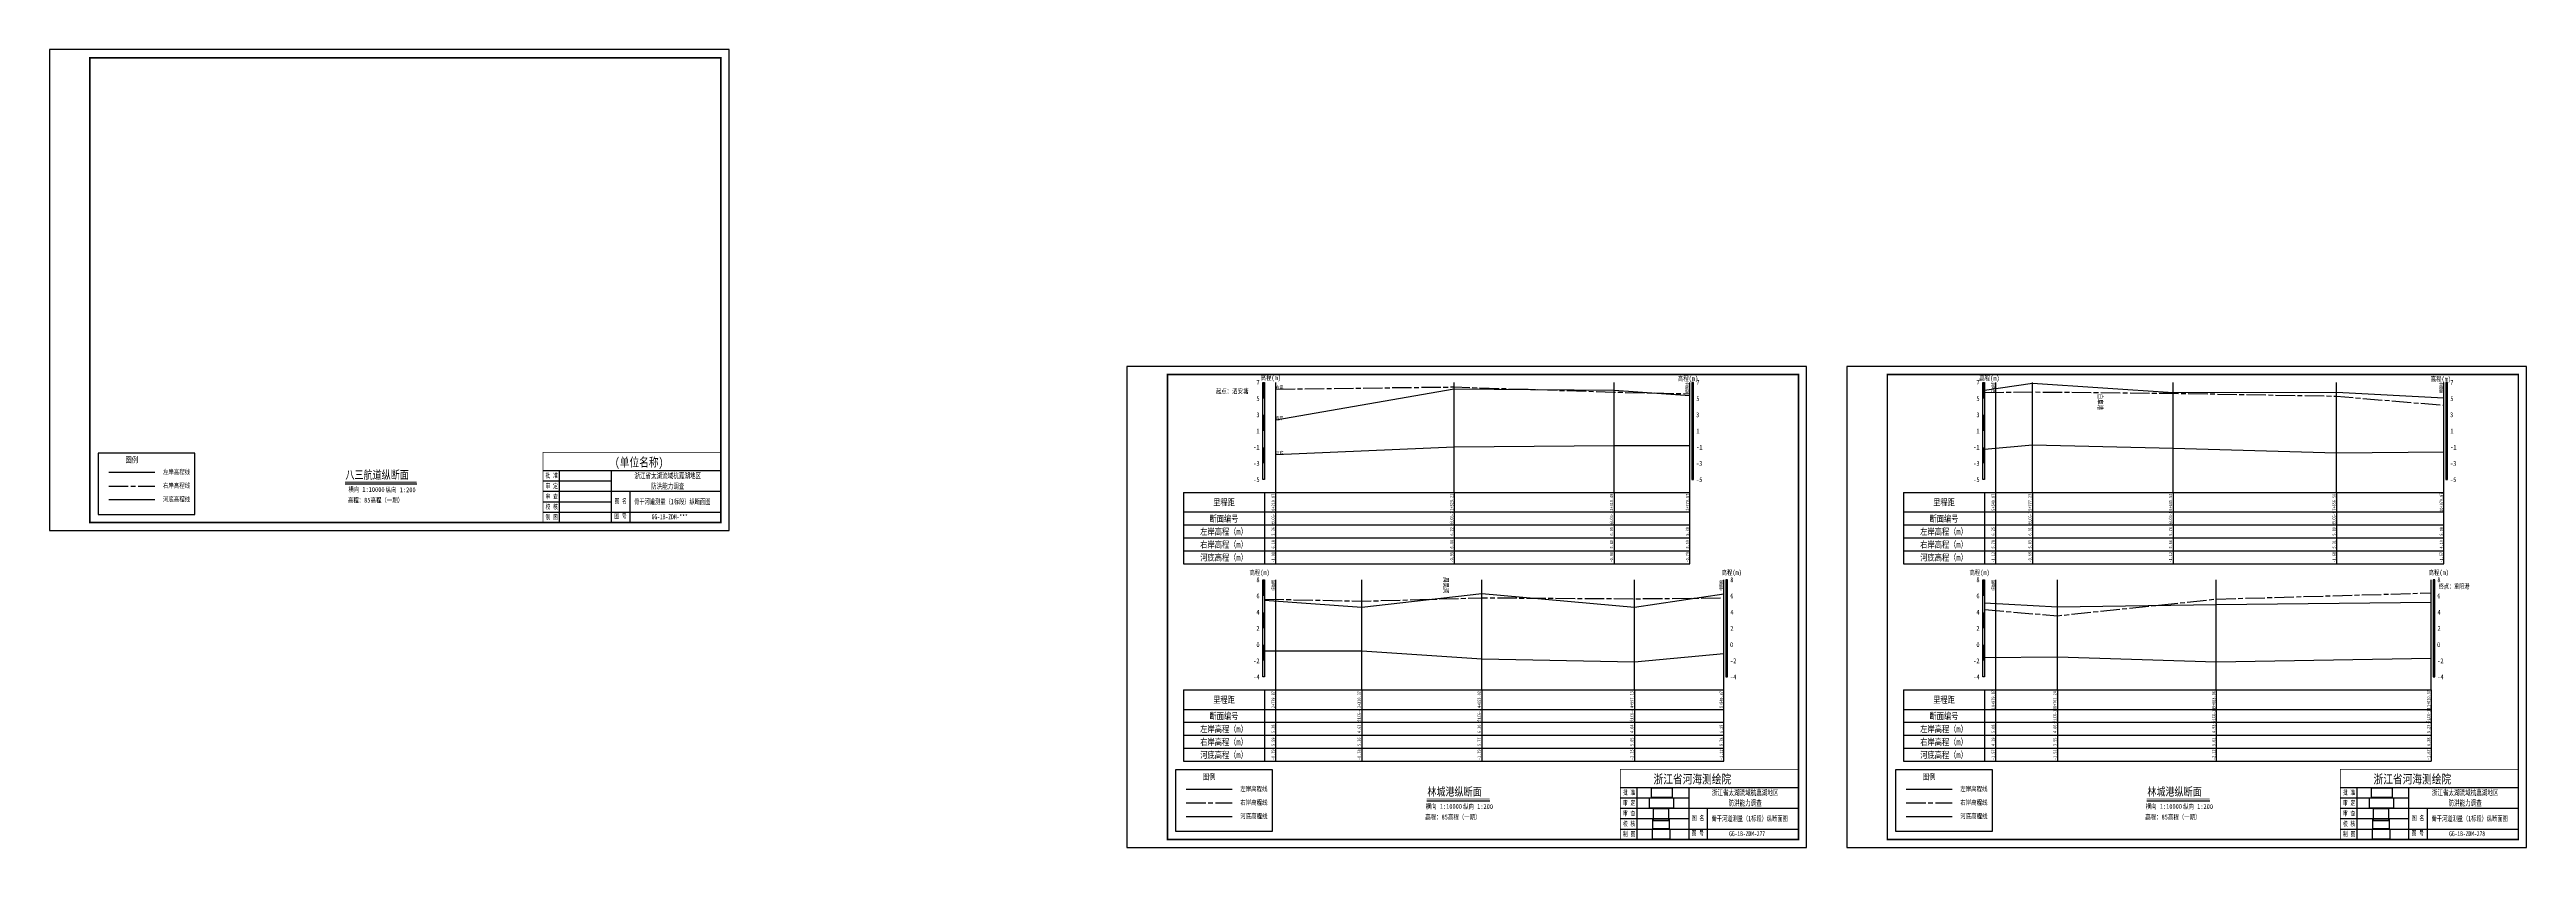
# Model space of a CAD drawing. Extents: x 532727 to 534258, y 3419660 to 3420153.
import ezdxf
from ezdxf.enums import TextEntityAlignment as Align

# ---------------------------------------------------------------- set-up
doc = ezdxf.new("R2010")
doc.units = 0
doc.header["$LTSCALE"] = 0.5
doc.linetypes.add('ACAD_ISO08W100', pattern=[36, 24, -3, 6, -3])
doc.layers.get('0').update_dxf_attribs({"linetype": 'CONTINUOUS'})
for name, color, linetype, lineweight in [('00右岸断面线', 5, 'ACAD_ISO08W100', 30), ('00左岸断面线', 6, 'CONTINUOUS', 30), ('00河底高程', 2, 'CONTINUOUS', 30), ('xxxx', 6, 'CONTINUOUS', 30)]:
    doc.layers.add(name, color=color, linetype=linetype, lineweight=lineweight)
for name, color, linetype in [('tab', 9, 'CONTINUOUS'), ('TEXT', 7, 'CONTINUOUS'), ('zdm1', 2, 'CONTINUOUS'), ('zh', 9, 'CONTINUOUS'), ('图框', 7, 'CONTINUOUS'), ('标注', 7, 'CONTINUOUS'), ('纵断面曲线名称', 7, 'CONTINUOUS'), ('高程标尺', 3, 'CONTINUOUS')]:
    doc.layers.add(name, color=color, linetype=linetype)
doc.styles.add('HZ', font='fangsong_GB2312.ttf', dxfattribs={"width": 0.8})
doc.styles.add('tk2', font='fangsong_GB2312.ttf', dxfattribs={"width": 0.8})
doc.styles.add('交叉标注', font='fangsong_GB2312.ttf', dxfattribs={"width": 0.8})
doc.styles.add('黑体2', font='simhei.ttf', dxfattribs={"width": 0.75, "height": 3})
picture_1 = doc.add_image_def('image1.tif', size_in_pixel=(413, 175))
picture_2 = doc.add_image_def('image2.tif', size_in_pixel=(364, 223))
picture_3 = doc.add_image_def('image3.tif', size_in_pixel=(379, 181))
picture_4 = doc.add_image_def('image4.tif', size_in_pixel=(244, 153))
picture_5 = doc.add_image_def('image5.tif', size_in_pixel=(332, 273))

# ---------------------------------------------------------------- blocks, each defined once
blk = doc.blocks.new('A$C0B9647FD')
at = {"lineweight": 100, "const_width": 0.5}
blk.add_lwpolyline([(0, 43.3), (-110, 43.3), (-110, 0), (0, 0), (0, 43.3)], dxfattribs=at)
at = {"layer": 'TEXT', "color": 0}
for p, q in [((-110, 32.1, 0), (0, 32.1, 0)), ((-99.9, 32.1, 0), (-99.9, 6.4, 0)), ((-67.8, 32.1, 0), (-67.8, 6.4, 0)), ((-110, 25.7, 0), (-67.8, 25.7, 0)), ((-110, 19.3, 0), (-67.8, 19.3, 0)), ((-67.8, 19.3, 0), (0, 19.3, 0)), ((-56.3, 19.3, 0), (-56.3, 0, 0)), ((-110, 12.8, 0), (-67.8, 12.8, 0)), ((-110, 6.4, 0), (0, 6.4, 0)), ((-99.9, 6.4, 0), (-99.9, 0, 0)), ((-67.8, 6.4, 0), (-67.8, 0, 0))]:
    blk.add_line(p, q, dxfattribs=at)
at = {"layer": 'TEXT', "color": 7, "ltscale": 8, "style": 'tk2'}
for tag, p, height, width in [('批准', (-108.4, 27.5, 0), 3, 0.7), ('浙江省水利水电技术咨询中心', (-89.5, 34.5, 0), 5.5, 0.8), ('审定', (-108.4, 21, 0), 3, 0.7), ('审 查', (-108.4, 14.6, 0), 3, 0.7), ('校 核', (-108.4, 8.2, 0), 3, 0.7), ('制 图', (-108.4, 1.8, 0), 3, 0.7), ('图号', (-65.9, 2.4, 0), 3, 0.7), ('图名', (-65.8, 11.7, 0), 3, 0.7)]:
    blk.add_attdef(tag, p, '', height=height, dxfattribs=dict(at, width=width))
at = {"layer": 'TEXT', "color": 0, "style": 'tk2', "width": 0.7}
for tag, height, p in [('浙江省太湖流域杭嘉湖地区', 3.5, (-32.9, 28.9, -206.7)), ('防洪能力调查', 3.5, (-32.9, 22.5, -206.7)), ('骨干河道测量（*标段）水系图', 3.3, (-30.1, 12.9, -206.7)), ('HJH-01', 3, (-31.7, 3.5, -206.7))]:
    blk.add_attdef(tag, text='', height=height, dxfattribs=at).set_placement(p, align=Align.MIDDLE_CENTER)
blk = doc.blocks.new('A$C72737839')
at = {"linetype": 'Continuous'}
blk.add_lwpolyline([(59.9, 0), (59.9, 37.9), (0, 37.9)], dxfattribs=at)
at = {"linetype": 'Continuous', "flags": 128}
for points in [[(0, 37.9), (0, 0)], [(0, 0), (59.9, 0)]]:
    blk.add_lwpolyline(points, dxfattribs=at)
at = {"layer": '00右岸断面线', "color": 5, "lineweight": 30}
blk.add_line((6.7, 17.5), (35, 17.5), dxfattribs=at)
at = {"layer": '00河底高程', "color": 2, "lineweight": 30}
blk.add_line((6.7, 9.1), (35, 9.1), dxfattribs=at)
at = {"layer": 'xxxx', "color": 6, "lineweight": 30}
blk.add_line((6.7, 26), (35, 26), dxfattribs=at)
at = {"layer": 'tab', "color": 0, "style": 'HZ', "width": 0.8}
blk.add_text('图例', height=3.5, dxfattribs=at).set_placement((20.8, 33.8), align=Align.MIDDLE)
at = {"layer": 'zdm1', "linetype": 'Continuous', "style": 'HZ', "width": 0.8}
for s, p in [('左岸高程线', (48.5, 26.3)), ('右岸高程线', (48.5, 17.9)), ('河底高程线', (48.5, 9.5))]:
    blk.add_text(s, height=3, dxfattribs=at).set_placement(p, align=Align.MIDDLE)

msp = doc.modelspace()

# ---------------------------------------------------------------- linework, layer by layer
at = {"layer": '00右岸断面线', "flags": 128}
for points in [[(533485.2, 3419943.3), (533595.5, 3419944.6), (533694.3, 3419941.4), (533741.2, 3419940.4)], [(533923.2, 3419941.2), (533952.9, 3419941.5), (534039.8, 3419940.7), (534140.9, 3419938.9), (534207.2, 3419933.3)], [(533478.2, 3419813.6), (533538.3, 3419812.3), (533612.5, 3419814.4), (533706.9, 3419813.8), (533762.2, 3419814.4)], [(533923.2, 3419807.1), (533968.3, 3419803.3), (534066.5, 3419813.6), (534199.3, 3419817.4), (534199.3, 3419817.4)]]:
    msp.add_lwpolyline(points, dxfattribs=at)
at = {"layer": '00左岸断面线', "flags": 128}
for points in [[(533485.2, 3419924.2), (533595.5, 3419943.5), (533694.3, 3419942.6), (533741.2, 3419939.3)], [(533923.2, 3419942.6), (533952.9, 3419946.9), (534039.8, 3419941.2), (534140.9, 3419941.4), (534207.2, 3419937.8)], [(533478.2, 3419812.9), (533538.3, 3419808.7), (533612.5, 3419817), (533706.9, 3419808.7), (533762.2, 3419816.8)], [(533923.2, 3419811.3), (533968.3, 3419808.8), (534066.5, 3419810.2), (534199.3, 3419811.7), (534199.3, 3419811.7)]]:
    msp.add_lwpolyline(points, dxfattribs=at)
at = {"layer": '00河底高程', "flags": 128}
for points in [[(533485.2, 3419902.8), (533595.5, 3419907.6), (533694.3, 3419908.4), (533741.2, 3419908.4)], [(533923.2, 3419906.2), (533952.9, 3419908.9), (534039.8, 3419906.8), (534140.9, 3419904), (534207.2, 3419904.5)], [(533478.2, 3419781.6), (533538.3, 3419781.6), (533612.5, 3419776.6), (533706.9, 3419774.8), (533762.2, 3419779.9)], [(533923.2, 3419777.6), (533968.3, 3419778), (534066.5, 3419774.9), (534199.3, 3419777.2), (534199.3, 3419777.2)]]:
    msp.add_lwpolyline(points, dxfattribs=at)
at = {"layer": 'tab'}
for p, q in [((533428.2, 3419879.4), (533741.2, 3419879.4)), ((533428.2, 3419879.4), (533428.2, 3419835.4)), ((533478.2, 3419879.4), (533478.2, 3419835.4)), ((533485.2, 3419835.4), (533485.2, 3419879.4)), ((533595.5, 3419879.4), (533595.5, 3419835.4)), ((533694.3, 3419879.4), (533694.3, 3419835.4)), ((533741.2, 3419835.4), (533741.2, 3419879.4)), ((533873.2, 3419879.4), (534207.2, 3419879.4)), ((533873.2, 3419879.4), (533873.2, 3419835.4)), ((533923.2, 3419879.4), (533923.2, 3419835.4)), ((533930.2, 3419835.4), (533930.2, 3419879.4)), ((533952.9, 3419879.4), (533952.9, 3419835.4)), ((534039.8, 3419879.4), (534039.8, 3419835.4)), ((534140.9, 3419879.4), (534140.9, 3419835.4)), ((534207.2, 3419835.4), (534207.2, 3419879.4)), ((533428.2, 3419867.4), (533741.2, 3419867.4)), ((533873.2, 3419867.4), (534207.2, 3419867.4)), ((533428.2, 3419859.4), (533741.2, 3419859.4)), ((533428.2, 3419851.4), (533741.2, 3419851.4)), ((533873.2, 3419859.4), (534207.2, 3419859.4)), ((533873.2, 3419851.4), (534207.2, 3419851.4)), ((533428.2, 3419843.4), (533741.2, 3419843.4)), ((533428.2, 3419835.4), (533741.2, 3419835.4)), ((533873.2, 3419843.4), (534207.2, 3419843.4)), ((533873.2, 3419835.4), (534207.2, 3419835.4)), ((533428.2, 3419757.5), (533762.2, 3419757.5)), ((533428.2, 3419757.5), (533428.2, 3419713.5)), ((533478.2, 3419757.5), (533478.2, 3419713.5)), ((533485.2, 3419713.5), (533485.2, 3419757.5)), ((533538.3, 3419757.5), (533538.3, 3419713.5)), ((533612.5, 3419757.5), (533612.5, 3419713.5)), ((533706.9, 3419757.5), (533706.9, 3419713.5)), ((533762.2, 3419713.5), (533762.2, 3419757.5)), ((533873.2, 3419757.5), (534199.3, 3419757.5)), ((533873.2, 3419757.5), (533873.2, 3419713.5)), ((533923.2, 3419757.5), (533923.2, 3419713.5)), ((533930.2, 3419713.5), (533930.2, 3419757.5)), ((533968.3, 3419757.5), (533968.3, 3419713.5)), ((534066.5, 3419757.5), (534066.5, 3419713.5)), ((534199.3, 3419757.5), (534199.3, 3419713.5)), ((533428.2, 3419745.5), (533762.2, 3419745.5)), ((533873.2, 3419745.5), (534199.3, 3419745.5)), ((533428.2, 3419737.5), (533762.2, 3419737.5)), ((533428.2, 3419729.5), (533762.2, 3419729.5)), ((533873.2, 3419737.5), (534199.3, 3419737.5)), ((533873.2, 3419729.5), (534199.3, 3419729.5)), ((533428.2, 3419721.5), (533762.2, 3419721.5)), ((533428.2, 3419713.5), (533762.2, 3419713.5)), ((533873.2, 3419721.5), (534199.3, 3419721.5)), ((533873.2, 3419713.5), (534199.3, 3419713.5))]:
    msp.add_line(p, q, dxfattribs=at)
at = {"layer": 'zh', "color": 6}
for p, q in [((533485.2, 3419879.4), (533485.2, 3419947.4)), ((533595.5, 3419879.4), (533595.5, 3419947.4)), ((533694.3, 3419879.4), (533694.3, 3419947.4)), ((533952.9, 3419879.4), (533952.9, 3419947.4)), ((534039.8, 3419879.4), (534039.8, 3419947.4)), ((534140.9, 3419879.4), (534140.9, 3419947.4)), ((533538.3, 3419757.5), (533538.3, 3419825.5)), ((533612.5, 3419757.5), (533612.5, 3419825.5)), ((533706.9, 3419757.5), (533706.9, 3419825.5)), ((533968.3, 3419757.5), (533968.3, 3419825.5)), ((534066.5, 3419757.5), (534066.5, 3419825.5)), ((534199.3, 3419757.5), (534199.3, 3419825.5))]:
    msp.add_line(p, q, dxfattribs=at)
at = {"layer": 'zh'}
for p, q in [((533741.2, 3419879.4), (533741.2, 3419947.4)), ((533930.2, 3419879.4), (533930.2, 3419947.4)), ((534207.2, 3419879.4), (534207.2, 3419947.4)), ((533485.2, 3419757.5), (533485.2, 3419825.5)), ((533762.2, 3419757.5), (533762.2, 3419825.5)), ((533930.2, 3419757.5), (533930.2, 3419825.5))]:
    msp.add_line(p, q, dxfattribs=at)
at = {"layer": '图框', "flags": 128}
for points in [[(532727.3, 3419855.9), (533147.3, 3419855.9), (533147.3, 3420152.9), (532727.3, 3420152.9)], [(533393.2, 3419660.2), (533813.2, 3419660.2), (533813.2, 3419957.2), (533393.2, 3419957.2)], [(533838.2, 3419660.2), (534258.2, 3419660.2), (534258.2, 3419957.2), (533838.2, 3419957.2)]]:
    msp.add_lwpolyline(points, close=True, dxfattribs=at)
at = {"layer": '图框', "const_width": 1, "flags": 128}
for points in [[(532752.3, 3419860.9), (533142.3, 3419860.9), (533142.3, 3420147.9), (532752.3, 3420147.9)], [(533418.2, 3419665.2), (533808.2, 3419665.2), (533808.2, 3419952.2), (533418.2, 3419952.2)], [(533863.2, 3419665.2), (534253.2, 3419665.2), (534253.2, 3419952.2), (533863.2, 3419952.2)]]:
    msp.add_lwpolyline(points, close=True, dxfattribs=at)
at = {"layer": '图框', "color": 0, "const_width": 0.5, "flags": 128}
for points in [[(532910, 3419885.8), (532954.3, 3419885.8)], [(533578.5, 3419690.1), (533617.5, 3419690.1)], [(534023.5, 3419690.1), (534062.5, 3419690.1)]]:
    msp.add_lwpolyline(points, dxfattribs=at)
at = {"layer": '图框', "color": 0, "flags": 128}
for points in [[(532910, 3419884.8), (532954.3, 3419884.8)], [(533578.5, 3419689.1), (533617.5, 3419689.1)], [(534023.5, 3419689.1), (534062.5, 3419689.1)]]:
    msp.add_lwpolyline(points, dxfattribs=at)
at = {"layer": '高程标尺', "flags": 128}
for points in [[(533477.2, 3419887.4), (533477.2, 3419947.4), (533478.2, 3419947.4), (533478.2, 3419887.4)], [(533743.4, 3419887.4), (533743.4, 3419947.4), (533742.4, 3419947.4), (533742.4, 3419887.4)], [(533922.2, 3419887.4), (533922.2, 3419947.4), (533923.2, 3419947.4), (533923.2, 3419887.4)], [(534209.4, 3419887.4), (534209.4, 3419947.4), (534208.4, 3419947.4), (534208.4, 3419887.4)], [(533477.2, 3419765.5), (533477.2, 3419825.5), (533478.2, 3419825.5), (533478.2, 3419765.5)], [(533764.4, 3419765.5), (533764.4, 3419825.5), (533763.4, 3419825.5), (533763.4, 3419765.5)], [(533922.2, 3419765.5), (533922.2, 3419825.5), (533923.2, 3419825.5), (533923.2, 3419765.5)], [(534201.5, 3419765.5), (534201.5, 3419825.5), (534200.5, 3419825.5), (534200.5, 3419765.5)]]:
    msp.add_lwpolyline(points, close=True, dxfattribs=at)
at = {"layer": '高程标尺'}
for points in [[(533477.2, 3419937.4), (533478.2, 3419937.4), (533477.2, 3419947.4), (533478.2, 3419947.4)], [(533743.4, 3419937.4), (533742.4, 3419937.4), (533743.4, 3419947.4), (533742.4, 3419947.4)], [(533922.2, 3419937.4), (533923.2, 3419937.4), (533922.2, 3419947.4), (533923.2, 3419947.4)], [(534209.4, 3419937.4), (534208.4, 3419937.4), (534209.4, 3419947.4), (534208.4, 3419947.4)], [(533477.2, 3419917.4), (533478.2, 3419917.4), (533477.2, 3419927.4), (533478.2, 3419927.4)], [(533743.4, 3419917.4), (533742.4, 3419917.4), (533743.4, 3419927.4), (533742.4, 3419927.4)], [(533922.2, 3419917.4), (533923.2, 3419917.4), (533922.2, 3419927.4), (533923.2, 3419927.4)], [(534209.4, 3419917.4), (534208.4, 3419917.4), (534209.4, 3419927.4), (534208.4, 3419927.4)], [(533477.2, 3419897.4), (533478.2, 3419897.4), (533477.2, 3419907.4), (533478.2, 3419907.4)], [(533743.4, 3419897.4), (533742.4, 3419897.4), (533743.4, 3419907.4), (533742.4, 3419907.4)], [(533922.2, 3419897.4), (533923.2, 3419897.4), (533922.2, 3419907.4), (533923.2, 3419907.4)], [(534209.4, 3419897.4), (534208.4, 3419897.4), (534209.4, 3419907.4), (534208.4, 3419907.4)], [(533477.2, 3419815.5), (533478.2, 3419815.5), (533477.2, 3419825.5), (533478.2, 3419825.5)], [(533764.4, 3419815.5), (533763.4, 3419815.5), (533764.4, 3419825.5), (533763.4, 3419825.5)], [(533922.2, 3419815.5), (533923.2, 3419815.5), (533922.2, 3419825.5), (533923.2, 3419825.5)], [(534201.5, 3419815.5), (534200.5, 3419815.5), (534201.5, 3419825.5), (534200.5, 3419825.5)], [(533477.2, 3419795.5), (533478.2, 3419795.5), (533477.2, 3419805.5), (533478.2, 3419805.5)], [(533764.4, 3419795.5), (533763.4, 3419795.5), (533764.4, 3419805.5), (533763.4, 3419805.5)], [(533922.2, 3419795.5), (533923.2, 3419795.5), (533922.2, 3419805.5), (533923.2, 3419805.5)], [(534201.5, 3419795.5), (534200.5, 3419795.5), (534201.5, 3419805.5), (534200.5, 3419805.5)], [(533477.2, 3419775.5), (533478.2, 3419775.5), (533477.2, 3419785.5), (533478.2, 3419785.5)], [(533764.4, 3419775.5), (533763.4, 3419775.5), (533764.4, 3419785.5), (533763.4, 3419785.5)], [(533922.2, 3419775.5), (533923.2, 3419775.5), (533922.2, 3419785.5), (533923.2, 3419785.5)], [(534201.5, 3419775.5), (534200.5, 3419775.5), (534201.5, 3419785.5), (534200.5, 3419785.5)]]:
    msp.add_solid(points, dxfattribs=at)

# ---------------------------------------------------------------- block references
at = {"layer": '图框', "linetype": 'Continuous'}
for p in [(532757.3, 3419865.9), (533423.2, 3419670.2), (533868.2, 3419670.2)]:
    msp.add_blockref('A$C72737839', p, dxfattribs=at)
for p, values in [((533142.3, 3419860.9), {'图号': '图 号', '图名': '图 名', '批准': '批 准', '校 核': '校 核', '审 查': '审 查', '审定': '审 定', '制 图': '制 图', '浙江省水利水电技术咨询中心': '        (单位名称)', 'HJH-01': 'GG-1B-ZDM-***', '骨干河道测量（*标段）水系图': '骨干河道测量（1标段）纵断面图', '浙江省太湖流域杭嘉湖地区': '浙江省太湖流域杭嘉湖地区', '防洪能力调查': '防洪能力调查'}), ((533808.2, 3419665.2), {'图号': '图 号', '图名': '图 名', '批准': '批 准', '校 核': '校 核', '审 查': '审 查', '审定': '审 定', '制 图': '制 图', '浙江省水利水电技术咨询中心': '浙江省河海测绘院', 'HJH-01': 'GG-1B-ZDM-277', '骨干河道测量（*标段）水系图': '骨干河道测量（1标段）纵断面图', '浙江省太湖流域杭嘉湖地区': '浙江省太湖流域杭嘉湖地区', '防洪能力调查': '防洪能力调查'}), ((534253.2, 3419665.2), {'图号': '图 号', '图名': '图 名', '批准': '批 准', '校 核': '校 核', '审 查': '审 查', '审定': '审 定', '制 图': '制 图', '浙江省水利水电技术咨询中心': '浙江省河海测绘院', 'HJH-01': 'GG-1B-ZDM-278', '骨干河道测量（*标段）水系图': '骨干河道测量（1标段）纵断面图', '浙江省太湖流域杭嘉湖地区': '浙江省太湖流域杭嘉湖地区', '防洪能力调查': '防洪能力调查'})]:
    msp.add_blockref('A$C0B9647FD', p, dxfattribs=at).add_auto_attribs(values)

# ---------------------------------------------------------------- texts
at = {"layer": 'tab', "color": 3, "style": 'HZ', "width": 0.8}
for s, p in [('里程距', (533453.2, 3419873.4)), ('里程距', (533898.2, 3419873.4)), ('断面编号', (533453.2, 3419863.4)), ('断面编号', (533898.2, 3419863.4)), ('左岸高程（m）', (533453.2, 3419855.4)), ('右岸高程（m）', (533453.2, 3419847.4)), ('左岸高程（m）', (533898.2, 3419855.4)), ('右岸高程（m）', (533898.2, 3419847.4)), ('河底高程（m）', (533453.2, 3419839.4)), ('河底高程（m）', (533898.2, 3419839.4)), ('里程距', (533453.2, 3419751.5)), ('里程距', (533898.2, 3419751.5)), ('断面编号', (533453.2, 3419741.5)), ('断面编号', (533898.2, 3419741.5)), ('左岸高程（m）', (533453.2, 3419733.5)), ('右岸高程（m）', (533453.2, 3419725.5)), ('左岸高程（m）', (533898.2, 3419733.5)), ('右岸高程（m）', (533898.2, 3419725.5)), ('河底高程（m）', (533453.2, 3419717.5)), ('河底高程（m）', (533898.2, 3419717.5))]:
    msp.add_text(s, height=4, dxfattribs=at).set_placement(p, align=Align.MIDDLE)
for s, p in [('0+219.87', (533485.2, 3419873.4)), ('1+323.21', (533595.5, 3419873.4)), ('2+310.49', (533694.3, 3419873.4)), ('2+779.87', (533741.2, 3419873.4)), ('5+549.87', (533930.2, 3419873.4)), ('5+777.23', (533952.9, 3419873.4)), ('6+645.53', (534039.8, 3419873.4)), ('7+656.50', (534140.9, 3419873.4)), ('10+879.87', (534207.2, 3419873.4)), ('长LCG-1', (533485.2, 3419863.4)), ('长LCG-2', (533595.5, 3419863.4)), ('长LCG-3', (533694.3, 3419863.4)), ('长LCG-7', (533952.9, 3419863.4)), ('长LCG-8', (534039.8, 3419863.4)), ('长LCG-9', (534140.9, 3419863.4)), ('2.36', (533485.2, 3419855.4)), ('6.18', (533485.2, 3419847.4)), ('6.22', (533595.5, 3419855.4)), ('6.44', (533595.5, 3419847.4)), ('6.05', (533694.3, 3419855.4)), ('5.80', (533694.3, 3419847.4)), ('5.38', (533741.2, 3419855.4)), ('5.59', (533741.2, 3419847.4)), ('6.25', (533930.2, 3419855.4)), ('5.78', (533930.2, 3419847.4)), ('6.91', (533952.9, 3419855.4)), ('5.83', (533952.9, 3419847.4)), ('5.76', (534039.8, 3419855.4)), ('5.66', (534039.8, 3419847.4)), ('5.80', (534140.9, 3419855.4)), ('5.31', (534140.9, 3419847.4)), ('5.08', (534207.2, 3419855.4)), ('4.19', (534207.2, 3419847.4)), ('-1.91', (533485.2, 3419839.4)), ('-0.95', (533595.5, 3419839.4)), ('-0.80', (533694.3, 3419839.4)), ('-0.79', (533741.2, 3419839.4)), ('-1.12', (533930.2, 3419839.4)), ('-0.69', (533952.9, 3419839.4)), ('-1.12', (534039.8, 3419839.4)), ('-1.68', (534140.9, 3419839.4)), ('-1.57', (534207.2, 3419839.4)), ('2+779.87', (533485.2, 3419751.5)), ('3+310.37', (533538.3, 3419751.5)), ('4+053.02', (533612.5, 3419751.5)), ('4+997.13', (533706.9, 3419751.5)), ('5+549.87', (533762.2, 3419751.5)), ('10+879.87', (533930.2, 3419751.5)), ('8+701.24', (533968.3, 3419751.5)), ('9+683.06', (534066.5, 3419751.5)), ('11+010.37', (534199.3, 3419751.5)), ('长LCG-4', (533538.3, 3419741.5)), ('长LCG-5', (533612.5, 3419741.5)), ('长LCG-6', (533706.9, 3419741.5)), ('长LCG-10', (533968.3, 3419741.5)), ('长LCG-11', (534066.5, 3419741.5)), ('长LCG-12', (534199.3, 3419741.5)), ('5.38', (533485.2, 3419733.5)), ('5.59', (533485.2, 3419725.5)), ('4.63', (533538.3, 3419733.5)), ('5.36', (533538.3, 3419725.5)), ('6.30', (533612.5, 3419733.5)), ('5.77', (533612.5, 3419725.5)), ('4.64', (533706.9, 3419733.5)), ('5.65', (533706.9, 3419725.5)), ('6.25', (533762.2, 3419733.5)), ('5.78', (533762.2, 3419725.5)), ('5.08', (533930.2, 3419733.5)), ('4.19', (533930.2, 3419725.5)), ('4.66', (533968.3, 3419733.5)), ('3.55', (533968.3, 3419725.5)), ('5.62', (534066.5, 3419725.5)), ('4.93', (534066.5, 3419733.5)), ('5.23', (534199.3, 3419733.5)), ('6.38', (534199.3, 3419725.5)), ('-0.79', (533485.2, 3419717.5)), ('-0.78', (533538.3, 3419717.5)), ('-1.79', (533612.5, 3419717.5)), ('-2.15', (533706.9, 3419717.5)), ('-1.12', (533762.2, 3419717.5)), ('-1.57', (533930.2, 3419717.5)), ('-1.51', (533968.3, 3419717.5)), ('-2.12', (534066.5, 3419717.5)), ('-1.67', (534199.3, 3419717.5))]:
    msp.add_text(s, height=2, rotation=90, dxfattribs=at).set_placement(p, align=Align.BOTTOM_CENTER)
at = {"layer": 'zh', "color": 3, "style": 'HZ', "width": 0.8}
for p in [(533741.2, 3419947.4), (533930.2, 3419947.4), (534207.2, 3419947.4), (533485.2, 3419825.5), (533762.2, 3419825.5), (533930.2, 3419825.5)]:
    msp.add_text('接图线', height=2, rotation=90, dxfattribs=at).set_placement(p, align=Align.BOTTOM_RIGHT)
at = {"layer": '图框', "color": 0, "style": 'HZ', "width": 0.8}
for s, p in [('八三航道纵断面', (532929.8, 3419890.5)), ('林城港纵断面', (533595.7, 3419694.8)), ('林城港纵断面', (534040.7, 3419694.8))]:
    msp.add_text(s, height=5, dxfattribs=at).set_placement(p, align=Align.MIDDLE)
for s, p in [('高程：85高程（一期）', (532911.7, 3419873.2)), ('横向 1:10000', (532912, 3419879.8)), ('纵向 1:200', (532935.1, 3419879.6)), ('高程：85高程（一期）', (533577.6, 3419677.5)), ('横向 1:10000', (533577.9, 3419684.1)), ('纵向 1:200', (533601, 3419684)), ('高程：85高程（一期）', (534022.6, 3419677.5)), ('横向 1:10000', (534022.9, 3419684.1)), ('纵向 1:200', (534046, 3419684))]:
    msp.add_text(s, height=3, dxfattribs=at).set_placement(p)
at = {"layer": '标注', "linetype": 'Continuous'}
for s, style, width, p in [('起点：泗安塘 ', 'HZ', 0.8, (533459.2, 3419942.1)), ('终点：重阳港 ', '黑体2', 0.75, (534214.4, 3419821.6))]:
    msp.add_text(s, height=3, dxfattribs=dict(at, style=style, width=width)).set_placement(p, align=Align.MIDDLE)
at = {"layer": '标注', "linetype": 'Continuous', "style": '交叉标注', "width": 0.8}
for s, p in [('白阜港 ', (533993.3, 3419940.4)), ('周吴涧', (533588.9, 3419827.2))]:
    msp.add_text(s, height=3, rotation=270, dxfattribs=at).set_placement(p)
at = {"layer": '纵断面曲线名称', "color": 3, "style": 'HZ', "width": 0.8}
msp.add_text('右岸', height=2.1, dxfattribs=at).set_placement((533485.2, 3419943.3))
at = {"layer": '纵断面曲线名称', "color": 2, "style": 'HZ', "width": 0.8}
msp.add_text('左岸', height=2.1, dxfattribs=at).set_placement((533485.2, 3419924.2))
at = {"layer": '纵断面曲线名称', "color": 4, "style": 'HZ', "width": 0.8}
msp.add_text('河底', height=2.1, dxfattribs=at).set_placement((533485.2, 3419902.8))
at = {"layer": '高程标尺', "style": 'HZ', "width": 0.8}
for p in [(533482.1, 3419948.8), (533740, 3419948.3), (533926.3, 3419948.5), (534205.3, 3419948), (533475.2, 3419828.5), (533767, 3419828.5), (533920.2, 3419828.5), (534204, 3419828.5)]:
    msp.add_text('高程(m)', height=3, dxfattribs=at).set_placement(p, align=Align.CENTER)
for s, p in [('5', (533475.2, 3419937.4)), ('7', (533475.2, 3419947.4)), ('7', (533747.1, 3419947.4)), ('5', (533747.1, 3419937.4)), ('5', (533920.2, 3419937.4)), ('7', (533920.2, 3419947.4)), ('7', (534213.1, 3419947.4)), ('5', (534213.1, 3419937.4)), ('3', (533475.2, 3419927.4)), ('3', (533746.9, 3419927.4)), ('3', (533920.2, 3419927.4)), ('3', (534212.9, 3419927.4)), ('-1', (533475.2, 3419907.4)), ('1', (533475.2, 3419917.4)), ('1', (533747.1, 3419917.4)), ('-1', (533749, 3419907.4)), ('-1', (533920.2, 3419907.4)), ('1', (533920.2, 3419917.4)), ('1', (534213.1, 3419917.4)), ('-1', (534215, 3419907.4)), ('-3', (533475.2, 3419897.4)), ('-3', (533748.9, 3419897.4)), ('-3', (533920.2, 3419897.4)), ('-3', (534214.9, 3419897.4)), ('-5', (533475.2, 3419887.4)), ('-5', (533748.9, 3419887.4)), ('-5', (533920.2, 3419887.4)), ('-5', (534214.9, 3419887.4)), ('8', (533475.2, 3419825.5)), ('6', (533475.2, 3419815.5)), ('8', (533768.1, 3419825.5)), ('6', (533768.1, 3419815.5)), ('8', (533920.2, 3419825.5)), ('6', (533920.2, 3419815.5)), ('8', (534205.1, 3419825.5)), ('6', (534205.1, 3419815.5)), ('4', (533475.2, 3419805.5)), ('4', (533768.1, 3419805.5)), ('4', (533920.2, 3419805.5)), ('4', (534205.2, 3419805.5)), ('2', (533475.2, 3419795.5)), ('0', (533475.2, 3419785.5)), ('0', (533767.9, 3419785.5)), ('2', (533768.1, 3419795.5)), ('2', (533920.2, 3419795.5)), ('0', (533920.2, 3419785.5)), ('0', (534204.9, 3419785.5)), ('2', (534205.2, 3419795.5)), ('-2', (533475.2, 3419775.5)), ('-2', (533769.9, 3419775.5)), ('-2', (533920.2, 3419775.5)), ('-2', (534207, 3419775.5)), ('-4', (533475.2, 3419765.5)), ('-4', (533769.9, 3419765.5)), ('-4', (533920.2, 3419765.5)), ('-4', (534207, 3419765.5))]:
    msp.add_text(s, height=3, dxfattribs=at).set_placement(p, align=Align.MIDDLE_RIGHT)

# ---------------------------------------------------------------- pictures from other files: only their frames are drawn
at = {"linetype": 'Continuous'}
image = msp.add_image(picture_3, insert=(533717.5, 3419691), size_in_units=(12.8, 6.12), dxfattribs=at)
image.dxf.flags = 15
image = msp.add_image(picture_3, insert=(534162.5, 3419691), size_in_units=(12.8, 6.12), dxfattribs=at)
image.dxf.flags = 15
image = msp.add_image(picture_1, insert=(533716.2, 3419684.5, 0), size_in_units=(14.9, 6.31), dxfattribs=at)
image.dxf.flags = 15
image = msp.add_image(picture_4, insert=(533718.3, 3419671.7), size_in_units=(10, 6.28), dxfattribs=at)
image.dxf.flags = 15
image = msp.add_image(picture_5, insert=(533718.6, 3419676.6), size_in_units=(9.33, 7.67), dxfattribs=at)
image.dxf.flags = 15
image = msp.add_image(picture_1, insert=(534161.2, 3419684.5, 0), size_in_units=(14.9, 6.31), dxfattribs=at)
image.dxf.flags = 15
image = msp.add_image(picture_4, insert=(534163.3, 3419671.7), size_in_units=(10, 6.28), dxfattribs=at)
image.dxf.flags = 15
image = msp.add_image(picture_5, insert=(534163.6, 3419676.6), size_in_units=(9.33, 7.67), dxfattribs=at)
image.dxf.flags = 15
image = msp.add_image(picture_2, insert=(533718.1, 3419665.3), size_in_units=(10.6, 6.51), dxfattribs=at)
image.dxf.flags = 15
image = msp.add_image(picture_2, insert=(534163.1, 3419665.3), size_in_units=(10.6, 6.51), dxfattribs=at)
image.dxf.flags = 15

doc.saveas('drawing.dxf')
